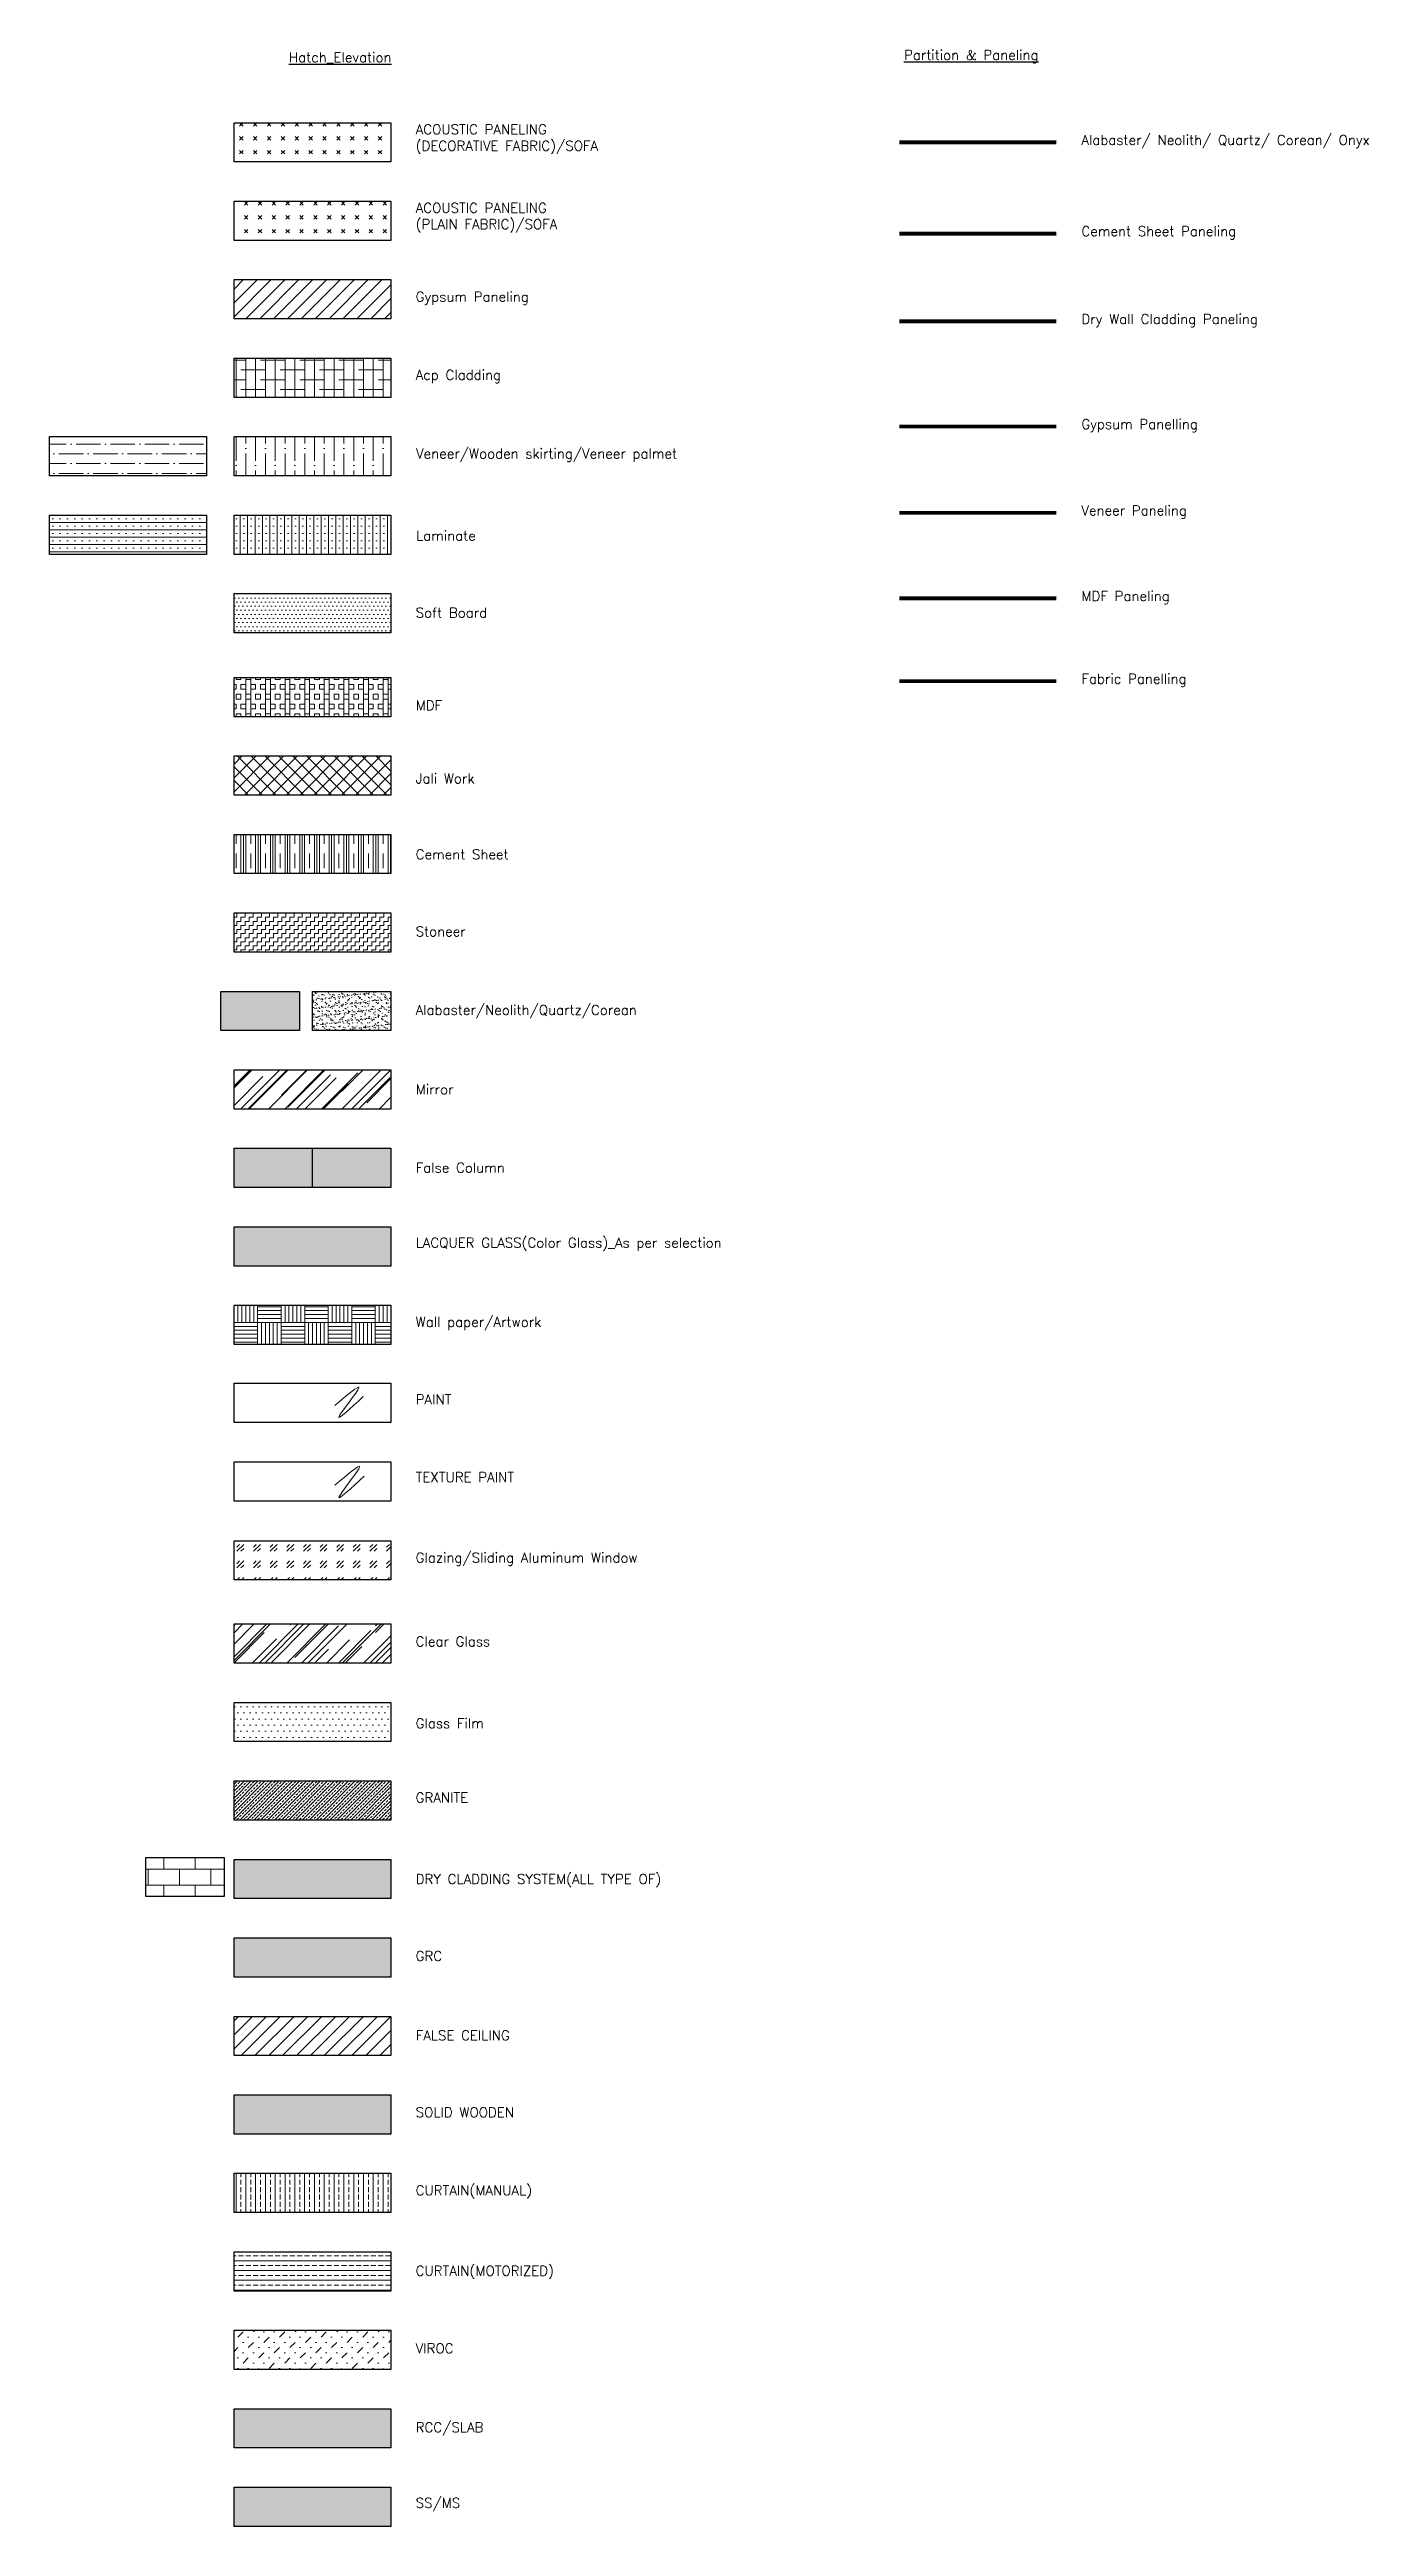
# Model space of a CAD drawing. Header units: millimetres. Extents: x -48354 to 5348, y -23891 to 13982.
# Drawn here: x -14827 to 5348, y -23891 to 13982 of the extents above; entities that cross this region are included whole.
import ezdxf

# ---------------------------------------------------------------- set-up
doc = ezdxf.new("R2010")
doc.units = ezdxf.units.MM
doc.header["$MEASUREMENT"] = 0
doc.layers.add('Hth_Cut_RCC_Existing', color=17, linetype='Continuous')
doc.layers.add('I_Full_Ht_Solid_Partition', color=42, linetype='Continuous', lineweight=15)
doc.layers.add('I_FUR_HATCH', color=8, linetype='Continuous', lineweight=5)
doc.styles.add('Simplex', font='simplex.shx')

msp = doc.modelspace()

# ---------------------------------------------------------------- texts
at = {"char_height": 150, "attachment_point": 7, "style": 'Simplex'}
for s, width, gutter_width, heights, insert in [('{\\LHatch_Elevation}', 2175.99, 1, [0], (-11165, 13774)), ('{\\LPartition & Paneling}', 5406.39, 1, [0], (-1757, 13774)), ('ACOUSTIC PANELING \\P(DECORATIVE FABRIC)/SOFA\\P ', 15173.01, 6000, [0], (-9226, 12135)), ('Alabaster/ Neolith/ Quartz/ Corean/ Onyx', 12115.36, 6000, [0], (957, 12474)), ('ACOUSTIC PANELING \\P(PLAIN FABRIC)/SOFA\\P ', 15173.01, 6000, [0], (-9226, 10936)), ('Cement Sheet Paneling', 12115.36, 6000, [0], (957, 11079)), ('Gypsum Paneling ', 10635.72, 6000, [0], (-9226, 10077)), ('Dry Wall Cladding Paneling', 12115.36, 6000, [0], (957, 9736)), ('Acp Cladding', 3632.75, 6000, [0], (-9226, 8882)), ('Gypsum Panelling', 12115.36, 6000, [0], (957, 8129)), ('Veneer/Wooden skirting/Veneer palmet', 12115.36, 6000, [0], (-9220, 7679)), ('Veneer Paneling', 12115.36, 6000, [0], (957, 6809)), ('Laminate', 12115.36, 6000, [0], (-9220, 6474)), ('MDF Paneling', 12115.36, 6000, [0], (957, 5500)), ('Soft Board', 11596.4, 6000, [519], (-9226, 5295)), ('Fabric Panelling', 12115.36, 6000, [0], (957, 4235)), ('MDF', 14870.03, 6000, [0], (-9226, 3879)), ('Jali Work', 18526.19, 6000, [0], (-9226, 2761)), ('\\pt1950;Cement Sheet ', 12343.71, 6000, [150], (-9226, 1600)), ('Stoneer', 12343.71, 6000, [0], (-9226, 422)), ('Alabaster/Neolith/Quartz/Corean\\P ', 18254.71, 6000, [0], (-9226, -1078)), ('Mirror ', 733.6, 6000, [0], (-9226, -1992)), ('False Column ', 4551.88, 6000, [0], (-9226, -3191)), ('\\pt150;LACQUER GLASS(Color Glass)_As per selection', 8587.68, 6000, [529], (-9226, -4387)), ('Wall paper/Artwork', 8587.68, 6000, [0], (-9226, -5598)), ('PAINT', 4436.81, 6000, [0], (-9226, -6733)), ('TEXTURE PAINT', 4436.81, 6000, [0], (-9226, -7923)), ('Glazing/Sliding Aluminum Window\\P ', 4018.17, 6000, [634], (-9226, -9452)), ('Clear Glass', 5677.41, 6000, [0], (-9226, -10434)), ('\\pt750;Glass Film', 5677.41, 6000, [627], (-9226, -11685)), ('GRANITE ', 1917.34, 6000, [0], (-9226, -12821)), ('DRY CLADDING SYSTEM(ALL TYPE OF)', 9459.33, 6000, [0], (-9226, -14117)), ('GRC', 5677.41, 6000, [0], (-9226, -15244)), ('FALSE CEILING', 5677.41, 6000, [0], (-9226, -16457)), ('SOLID WOODEN ', 1814.09, 6000, [0], (-9226, -17633)), ('CURTAIN(MANUAL)', 2115.85, 6000, [0], (-9226, -18877)), ('CURTAIN(MOTORIZED)', 5677.41, 6000, [0], (-9226, -20107)), ('VIROC', 5677.41, 6000, [0], (-9226, -21241)), ('RCC/SLAB', 5677.41, 6000, [0], (-9226, -22499)), ('SS/MS', 5677.41, 6000, [0], (-9226, -23655))]:
    msp.add_mtext_dynamic_manual_height_columns(s, width=width, gutter_width=gutter_width, heights=heights, dxfattribs=dict(at, insert=insert))

# ---------------------------------------------------------------- hatches: boundary and pattern name
at = {"layer": 'Hth_Cut_RCC_Existing'}
h = msp.add_hatch(color=8, dxfattribs=at)
h.dxf.hatch_style = 1
h.paths.add_polyline_path([(-12005, -22091), (-9605, -22091), (-9605, -22691), (-12005, -22691)])
at = {"layer": 'I_FUR_HATCH'}
h = msp.add_hatch(dxfattribs=at)
h.set_pattern_fill('CROSS', color=3, scale=600, angle=45)
h.set_pattern_definition([(45, (12475.58, 930.62), (4e-14, 212.132), [75, -225]), (135, (12528.61, 930.62), (-212.132, 7e-14), [75, -225])])
h.paths.add_polyline_path([(-12005, 12863), (-9605, 12863), (-9605, 12263), (-12005, 12263)])
h = msp.add_hatch(dxfattribs=at)
h.set_pattern_fill('CROSS', color=256, scale=600, angle=45)
h.set_pattern_definition([(45, (11275.58, 1208.01), (4e-14, 212.132), [75, -225]), (135, (11328.61, 1208.01), (-212.132, 7e-14), [75, -225])])
h.paths.add_polyline_path([(-12005, 11663), (-9605, 11663), (-9605, 11063), (-12005, 11063)])
at = {"layer": 'I_FUR_HATCH', "true_color": 0xadd90d}
h = msp.add_hatch(dxfattribs=at)
h.set_pattern_fill('ANSI31', color=62, scale=1200)
h.set_pattern_definition([(45, (12475.58, 1282.05), (-106.066, 106.066), [])])
h.paths.add_polyline_path([(-12005, 10463), (-9605, 10463), (-9605, 9863), (-12005, 9863)])
at = {"layer": 'I_FUR_HATCH'}
h = msp.add_hatch(dxfattribs=at)
h.set_pattern_fill('ANSI38', color=256, scale=1200, angle=45)
h.set_pattern_definition([(90, (12475.58, 1282.05), (-150, 4e-14), []), (180, (12475.58, 1282.05), (-300, -150), [375, -225])])
h.paths.add_polyline_path([(-12005, 9263), (-9605, 9263), (-9605, 8663), (-12005, 8663)])
h = msp.add_hatch(dxfattribs=at)
h.set_pattern_fill('ANSI36', color=34, scale=1200, angle=-45)
h.set_pattern_definition([(0, (44116.02, 2e-12), (262.5, 150), [375, -75, 0, -75])])
h.paths.add_polyline_path([(-14827, 8063), (-12427, 8063), (-12427, 7463), (-14827, 7463)])
h = msp.add_hatch(dxfattribs=at)
h.set_pattern_fill('ANSI36', color=34, scale=1200, angle=45)
h.set_pattern_definition([(90, (12475.58, 82.05), (-150, 262.5), [375, -75, 0, -75])])
h.paths.add_polyline_path([(-12005, 8063), (-9605, 8063), (-9605, 7463), (-12005, 7463)])
h = msp.add_hatch(dxfattribs=at)
h.set_pattern_fill('SACNCR', color=34, scale=1200, angle=135)
h.set_pattern_definition([(180, (44116.02, 2e-12), (-2e-14, -112.5), []), (180, (44059.77, 56.25), (-2e-14, -112.5), [0, -112.5])])
h.paths.add_polyline_path([(-14827, 6863), (-12427, 6863), (-12427, 6263), (-14827, 6263)])
h = msp.add_hatch(dxfattribs=at)
h.set_pattern_fill('SACNCR', color=34, scale=1200, angle=45)
h.set_pattern_definition([(90, (44116.02, 2e-12), (-112.5, 2e-14), []), (90, (44172.27, 56.25), (-112.5, 2e-14), [0, -112.5])])
h.paths.add_polyline_path([(-12005, 6863), (-9605, 6863), (-9605, 6263), (-12005, 6263)])
h = msp.add_hatch(dxfattribs=at)
h.set_pattern_fill('DOTS', color=21, scale=1000)
h.set_pattern_definition([(0, (12475.58, 1282.046), (31.25, 62.5), [0, -62.5])])
h.paths.add_polyline_path([(-12005, 5663), (-9605, 5663), (-9605, 5063), (-12005, 5063)])
h = msp.add_hatch(dxfattribs=at)
h.set_pattern_fill('BOX', color=256, scale=300)
h.set_pattern_definition([(90, (12475.58, 3599.27), (-300, 2e-14), []), (90, (12550.58, 3599.27), (-300, 2e-14), []), (0, (12475.58, 3599.27), (0, 300), [-75, 75]), (0, (12475.58, 3674.27), (0, 300), [-75, 75]), (0, (12475.58, 3749.27), (0, 300), [75, -75]), (0, (12475.58, 3824.27), (0, 300), [75, -75]), (90, (12625.58, 3599.27), (-300, 2e-14), [75, -75]), (90, (12700.58, 3599.27), (-300, 2e-14), [75, -75])])
h.paths.add_polyline_path([(-12005, 4381), (-9605, 4381), (-9605, 3781), (-12005, 3781)])
h = msp.add_hatch(dxfattribs=at)
h.set_pattern_fill('ANSI37', color=256, scale=1200)
h.set_pattern_definition([(45, (12475.58, 4838.61), (-106.066, 106.066), []), (135, (12475.58, 4838.61), (-106.066, -106.066), [])])
h.paths.add_polyline_path([(-12005, 3181), (-9605, 3181), (-9605, 2581), (-12005, 2581)])
h = msp.add_hatch(dxfattribs=at)
h.set_pattern_fill('CLAY', color=256, scale=1200, angle=90)
h.set_pattern_definition([(90, (12475.58, 4838.6), (-225, 1e-14), []), (90, (12438.08, 4838.6), (-225, 1e-14), []), (90, (12400.58, 4838.6), (-225, 1e-14), []), (90, (12325.58, 4838.6), (-225, 1e-14), [225, -150])])
h.paths.add_polyline_path([(-12005, 1981), (-9605, 1981), (-9605, 1381), (-12005, 1381)])
h = msp.add_hatch(dxfattribs=at)
h.set_pattern_fill('ZIGZAG', color=256, scale=500)
h.set_pattern_definition([(0, (12475.58, 4838.61), (62.5, 62.5), [62.5, -62.5]), (90, (12538.08, 4838.61), (-62.5, 62.5), [62.5, -62.5])])
h.paths.add_polyline_path([(-12005, 781), (-9605, 781), (-9605, 181), (-12005, 181)])
at = {"layer": 'I_FUR_HATCH', "true_color": 0xfcc28a}
h = msp.add_hatch(color=31, dxfattribs=at)
h.dxf.hatch_style = 1
h.paths.add_polyline_path([(-12205, -419), (-11005, -419), (-11005, -1019), (-12205, -1019)])
h = msp.add_hatch(dxfattribs=at)
h.set_pattern_fill('AR-SAND', color=31, scale=50)
h.set_pattern_definition([(37.5, (12475.58, 4838.61), (-3.14967, 96.3412), [0, -76, 0, -85, 0, -81.25]), (7.5, (12475.58, 4838.61), (88.48884, 141.1073), [0, -41, 0, -68.5, 0, -26.25]), (327.5, (12414.08, 4838.61), (155.7071, 0.28295), [0, -25, 0, -90, 0, -117.5]), (317.5, (12414.08, 4838.61), (150.3063, 43.8838), [0, -12.5, 0, -59, 0, -67.5])])
h.paths.add_polyline_path([(-10805, -419), (-9605, -419), (-9605, -1019), (-10805, -1019)])
at = {"layer": 'I_FUR_HATCH'}
h = msp.add_hatch(dxfattribs=at)
h.set_pattern_fill('AR-RROOF', color=4, scale=300, angle=45)
h.set_pattern_definition([(45, (11275.58, 4838.6), (254.5584, 678.8225), [4500, -600, 1500, -300]), (45, (11451.65, 5226.8), (-494.2676, 70.0036), [900, -99, 1800, -225]), (45, (11201.33, 5124.99), (960.9581, 1245.215), [2400, -420, 1200, -300])])
h.paths.add_polyline_path([(-12005, -1619), (-9605, -1619), (-9605, -2219), (-12005, -2219)])
h = msp.add_hatch(dxfattribs=at)
h.set_pattern_fill('ANSI31', color=13)
h.paths.add_polyline_path([(-12005, -2819), (-9605, -2819), (-9605, -3419), (-12005, -3419)])
h = msp.add_hatch(color=141, dxfattribs=at)
h.dxf.hatch_style = 1
h.paths.add_polyline_path([(-12005, -4019), (-9605, -4019), (-9605, -4619), (-12005, -4619)])
h = msp.add_hatch(dxfattribs=at)
h.set_pattern_fill('AR-PARQ1', color=256, scale=30)
h.set_pattern_definition([(90, (12475.58, 6038.6), (-360, 360), [360, -360]), (90, (12535.58, 6038.6), (-360, 360), [360, -360]), (90, (12595.58, 6038.6), (-360, 360), [360, -360]), (90, (12655.58, 6038.6), (-360, 360), [360, -360]), (90, (12715.58, 6038.6), (-360, 360), [360, -360]), (90, (12775.58, 6038.6), (-360, 360), [360, -360]), (90, (12835.58, 6038.6), (-360, 360), [360, -360]), (0, (12475.58, 6398.6), (360, -360), [360, -360]), (0, (12475.58, 6458.6), (360, -360), [360, -360]), (0, (12475.58, 6518.6), (360, -360), [360, -360]), (0, (12475.58, 6578.6), (360, -360), [360, -360]), (0, (12475.58, 6638.6), (360, -360), [360, -360]), (0, (12475.58, 6698.6), (360, -360), [360, -360]), (0, (12475.58, 6758.6), (360, -360), [360, -360])])
h.paths.add_polyline_path([(-12005, -5219), (-9605, -5219), (-9605, -5819), (-12005, -5819)])
h = msp.add_hatch(dxfattribs=at)
h.set_pattern_fill('GOST_GLASS', color=150, scale=30)
h.set_pattern_definition([(45, (12475.58, 6038.6), (254.5584, -3e-14), [150, -210]), (45, (12539.22, 6038.6), (254.5584, -3e-14), [60, -300]), (45, (12475.58, 6102.25), (254.5584, -3e-14), [60, -300])])
h.paths.add_polyline_path([(-12005, -8819), (-9605, -8819), (-9605, -9419), (-12005, -9419)])
h = msp.add_hatch(dxfattribs=at)
h.set_pattern_fill('AR-RROOF', color=150, scale=300, angle=45)
h.set_pattern_definition([(45, (12475.58, 7467.16), (254.5584, 678.8225), [4500, -600, 1500, -300]), (45, (12651.65, 7855.36), (-494.2676, 70.0036), [900, -99, 1800, -225]), (45, (12401.33, 7753.53), (960.9581, 1245.215), [2400, -420, 1200, -300])])
h.paths.add_polyline_path([(-12005, -10091), (-9605, -10091), (-9605, -10691), (-12005, -10691)])
h = msp.add_hatch(dxfattribs=at)
h.set_pattern_fill('DOTS', color=150, scale=1500)
h.set_pattern_definition([(0, (12475.58, 7767.16), (46.875, 93.75), [0, -93.75])])
h.paths.add_polyline_path([(-12005, -11291), (-9605, -11291), (-9605, -11891), (-12005, -11891)])
h = msp.add_hatch(dxfattribs=at)
h.set_pattern_fill('ANSI33', color=256, scale=300)
h.set_pattern_definition([(45, (12475.58, 8967.16), (-53.03301, 53.03301), []), (45, (12528.614, 8967.16), (-53.03301, 53.03301), [37.5, -18.75])])
h.paths.add_polyline_path([(-12005, -12491), (-9605, -12491), (-9605, -13091), (-12005, -13091)])
h = msp.add_hatch(dxfattribs=at)
h.set_pattern_fill('AR-B816', color=256, scale=30)
h.set_pattern_definition([(0, (11402.1, 9196.89), (0, 240), []), (90, (11402.1, 9196.89), (-240, 240), [240, -240])])
h.paths.add_polyline_path([(-13355, -13661), (-12155, -13661), (-12155, -14261), (-13355, -14261)])
at = {"layer": 'I_FUR_HATCH', "true_color": 0xedc55a}
h = msp.add_hatch(color=53, dxfattribs=at)
h.dxf.hatch_style = 1
h.paths.add_polyline_path([(-12005, -13691), (-9605, -13691), (-9605, -14291), (-12005, -14291)])
at = {"layer": 'I_FUR_HATCH', "true_color": 0xeab39a}
h = msp.add_hatch(dxfattribs=at)
h.set_pattern_fill('ANSI31', color=31)
h.paths.add_polyline_path([(-12005, -14891), (-9605, -14891), (-9605, -15491), (-12005, -15491)])
at = {"layer": 'I_FUR_HATCH'}
h = msp.add_hatch(dxfattribs=at)
h.set_pattern_fill('ANSI31', color=8, scale=1200)
h.set_pattern_definition([(45, (12475.58, 9167.16), (-106.066, 106.066), [])])
h.paths.add_polyline_path([(-12005, -16091), (-9605, -16091), (-9605, -16691), (-12005, -16691)])
h = msp.add_hatch(color=36, dxfattribs=at)
h.dxf.hatch_style = 1
h.paths.add_polyline_path([(-12005, -17291), (-9605, -17291), (-9605, -17891), (-12005, -17891)])
at = {"layer": 'I_FUR_HATCH', "true_color": 0xedc55a}
h = msp.add_hatch(dxfattribs=at)
h.set_pattern_fill('BRASS', color=53, scale=600, angle=90)
h.set_pattern_definition([(90, (12475.58, 9122.97), (-150, 9e-15), []), (90, (12400.58, 9122.97), (-150, 9e-15), [75, -37.5])])
h.paths.add_polyline_path([(-12005, -18491), (-9605, -18491), (-9605, -19091), (-12005, -19091)])
at = {"layer": 'I_FUR_HATCH'}
h = msp.add_hatch(dxfattribs=at)
h.set_pattern_fill('BRASS', color=142, scale=600)
h.set_pattern_definition([(0, (12475.58, 9122.97), (0, 150), []), (0, (12475.58, 9197.97), (0, 150), [75, -37.5])])
h.paths.add_polyline_path([(-12005, -19691), (-9605, -19691), (-9605, -20291), (-12005, -20291)])
h = msp.add_hatch(dxfattribs=at)
h.set_pattern_fill('MUDST', color=256, scale=450, angle=45)
h.set_pattern_definition([(45, (12475.58, 8993.98), (79.5495, 238.64854), [112.5, -112.5, 0, -112.5, 0, -112.5])])
h.paths.add_polyline_path([(-12005, -20891), (-9605, -20891), (-9605, -21491), (-12005, -21491)])
h = msp.add_hatch(color=254, dxfattribs=at)
h.dxf.hatch_style = 1
h.paths.add_polyline_path([(-12005, -23291), (-9605, -23291), (-9605, -23891), (-12005, -23891)])

# ---------------------------------------------------------------- linework, layer by layer
for points in [[(-12005, 12863), (-9605, 12863), (-9605, 12263), (-12005, 12263)], [(-12005, 11663), (-9605, 11663), (-9605, 11063), (-12005, 11063)], [(-12005, 10463), (-9605, 10463), (-9605, 9863), (-12005, 9863)], [(-12005, 9263), (-9605, 9263), (-9605, 8663), (-12005, 8663)], [(-14827, 8063), (-12427, 8063), (-12427, 7463), (-14827, 7463)], [(-12005, 8063), (-9605, 8063), (-9605, 7463), (-12005, 7463)], [(-14827, 6863), (-12427, 6863), (-12427, 6263), (-14827, 6263)], [(-12005, 6863), (-9605, 6863), (-9605, 6263), (-12005, 6263)], [(-12005, 5663), (-9605, 5663), (-9605, 5063), (-12005, 5063)], [(-12005, 4381), (-9605, 4381), (-9605, 3781), (-12005, 3781)], [(-12005, 3181), (-9605, 3181), (-9605, 2581), (-12005, 2581)], [(-12005, 1981), (-9605, 1981), (-9605, 1381), (-12005, 1381)], [(-12005, 781), (-9605, 781), (-9605, 181), (-12005, 181)], [(-12205, -419), (-11005, -419), (-11005, -1019), (-12205, -1019)], [(-10805, -419), (-9605, -419), (-9605, -1019), (-10805, -1019)], [(-12005, -1619), (-9605, -1619), (-9605, -2219), (-12005, -2219)], [(-12005, -2819), (-9605, -2819), (-9605, -3419), (-12005, -3419)], [(-10805, -2819), (-9605, -2819), (-9605, -3419), (-10805, -3419)], [(-12005, -4019), (-9605, -4019), (-9605, -4619), (-12005, -4619)], [(-12005, -5219), (-9605, -5219), (-9605, -5819), (-12005, -5819)], [(-12005, -6411), (-9605, -6411), (-9605, -7011), (-12005, -7011)], [(-12005, -7615), (-9605, -7615), (-9605, -8215), (-12005, -8215)], [(-12005, -8819), (-9605, -8819), (-9605, -9419), (-12005, -9419)], [(-12005, -10091), (-9605, -10091), (-9605, -10691), (-12005, -10691)], [(-12005, -11291), (-9605, -11291), (-9605, -11891), (-12005, -11891)], [(-12005, -12491), (-9605, -12491), (-9605, -13091), (-12005, -13091)], [(-13355, -13661), (-12155, -13661), (-12155, -14261), (-13355, -14261)], [(-12005, -13691), (-9605, -13691), (-9605, -14291), (-12005, -14291)], [(-12005, -14891), (-9605, -14891), (-9605, -15491), (-12005, -15491)], [(-12005, -16091), (-9605, -16091), (-9605, -16691), (-12005, -16691)], [(-12005, -17291), (-9605, -17291), (-9605, -17891), (-12005, -17891)], [(-12005, -18491), (-9605, -18491), (-9605, -19091), (-12005, -19091)], [(-12005, -19691), (-9605, -19691), (-9605, -20291), (-12005, -20291)], [(-12005, -20891), (-9605, -20891), (-9605, -21491), (-12005, -21491)], [(-12005, -22091), (-9605, -22091), (-9605, -22691), (-12005, -22691)], [(-12005, -23291), (-9605, -23291), (-9605, -23891), (-12005, -23891)]]:
    msp.add_lwpolyline(points, close=True)
at = {"layer": 'I_Full_Ht_Solid_Partition', "color": 6, "const_width": 60.4}
msp.add_lwpolyline([(-1829, 12563), (571, 12563)], dxfattribs=at)
at = {"layer": 'I_Full_Ht_Solid_Partition', "color": 3, "const_width": 60.4}
msp.add_lwpolyline([(-1829, 11168), (571, 11168)], dxfattribs=at)
at = {"layer": 'I_Full_Ht_Solid_Partition', "color": 40, "const_width": 60.4}
msp.add_lwpolyline([(-1829, 9825), (571, 9825)], dxfattribs=at)
at = {"layer": 'I_Full_Ht_Solid_Partition', "color": 5, "const_width": 60.4}
msp.add_lwpolyline([(-1829, 8218), (571, 8218)], dxfattribs=at)
at = {"layer": 'I_Full_Ht_Solid_Partition', "color": 34, "const_width": 60.4}
msp.add_lwpolyline([(-1829, 6898), (571, 6898)], dxfattribs=at)
at = {"layer": 'I_Full_Ht_Solid_Partition', "color": 4, "const_width": 60.4}
msp.add_lwpolyline([(-1829, 5589), (571, 5589)], dxfattribs=at)
at = {"layer": 'I_Full_Ht_Solid_Partition', "color": 114, "const_width": 60.4}
msp.add_lwpolyline([(-1829, 4324), (571, 4324)], dxfattribs=at)
at = {"layer": 'I_FUR_HATCH', "color": 30}
msp.add_spline([(-10462, -6752), (-10094, -6477), (-10404, -6929), (-10029, -6616)], degree=3, dxfattribs=at)
msp.add_spline([(-10462, -6752), (-10094, -6477), (-10404, -6929), (-10029, -6616)], degree=3, dxfattribs=at)
at = {"layer": 'I_FUR_HATCH', "color": 123}
msp.add_spline([(-10462, -7971), (-10081, -7687), (-10402, -8154), (-10014, -7831)], degree=3, dxfattribs=at)

msp.set_redraw_order([(e.dxf.handle, doc.entitydb.next_handle()) for e in msp.query("TEXT MTEXT ATTDEF DIMENSION ARC_DIMENSION")])  # texts and dimensions are drawn at this point

doc.saveas('drawing.dxf')
